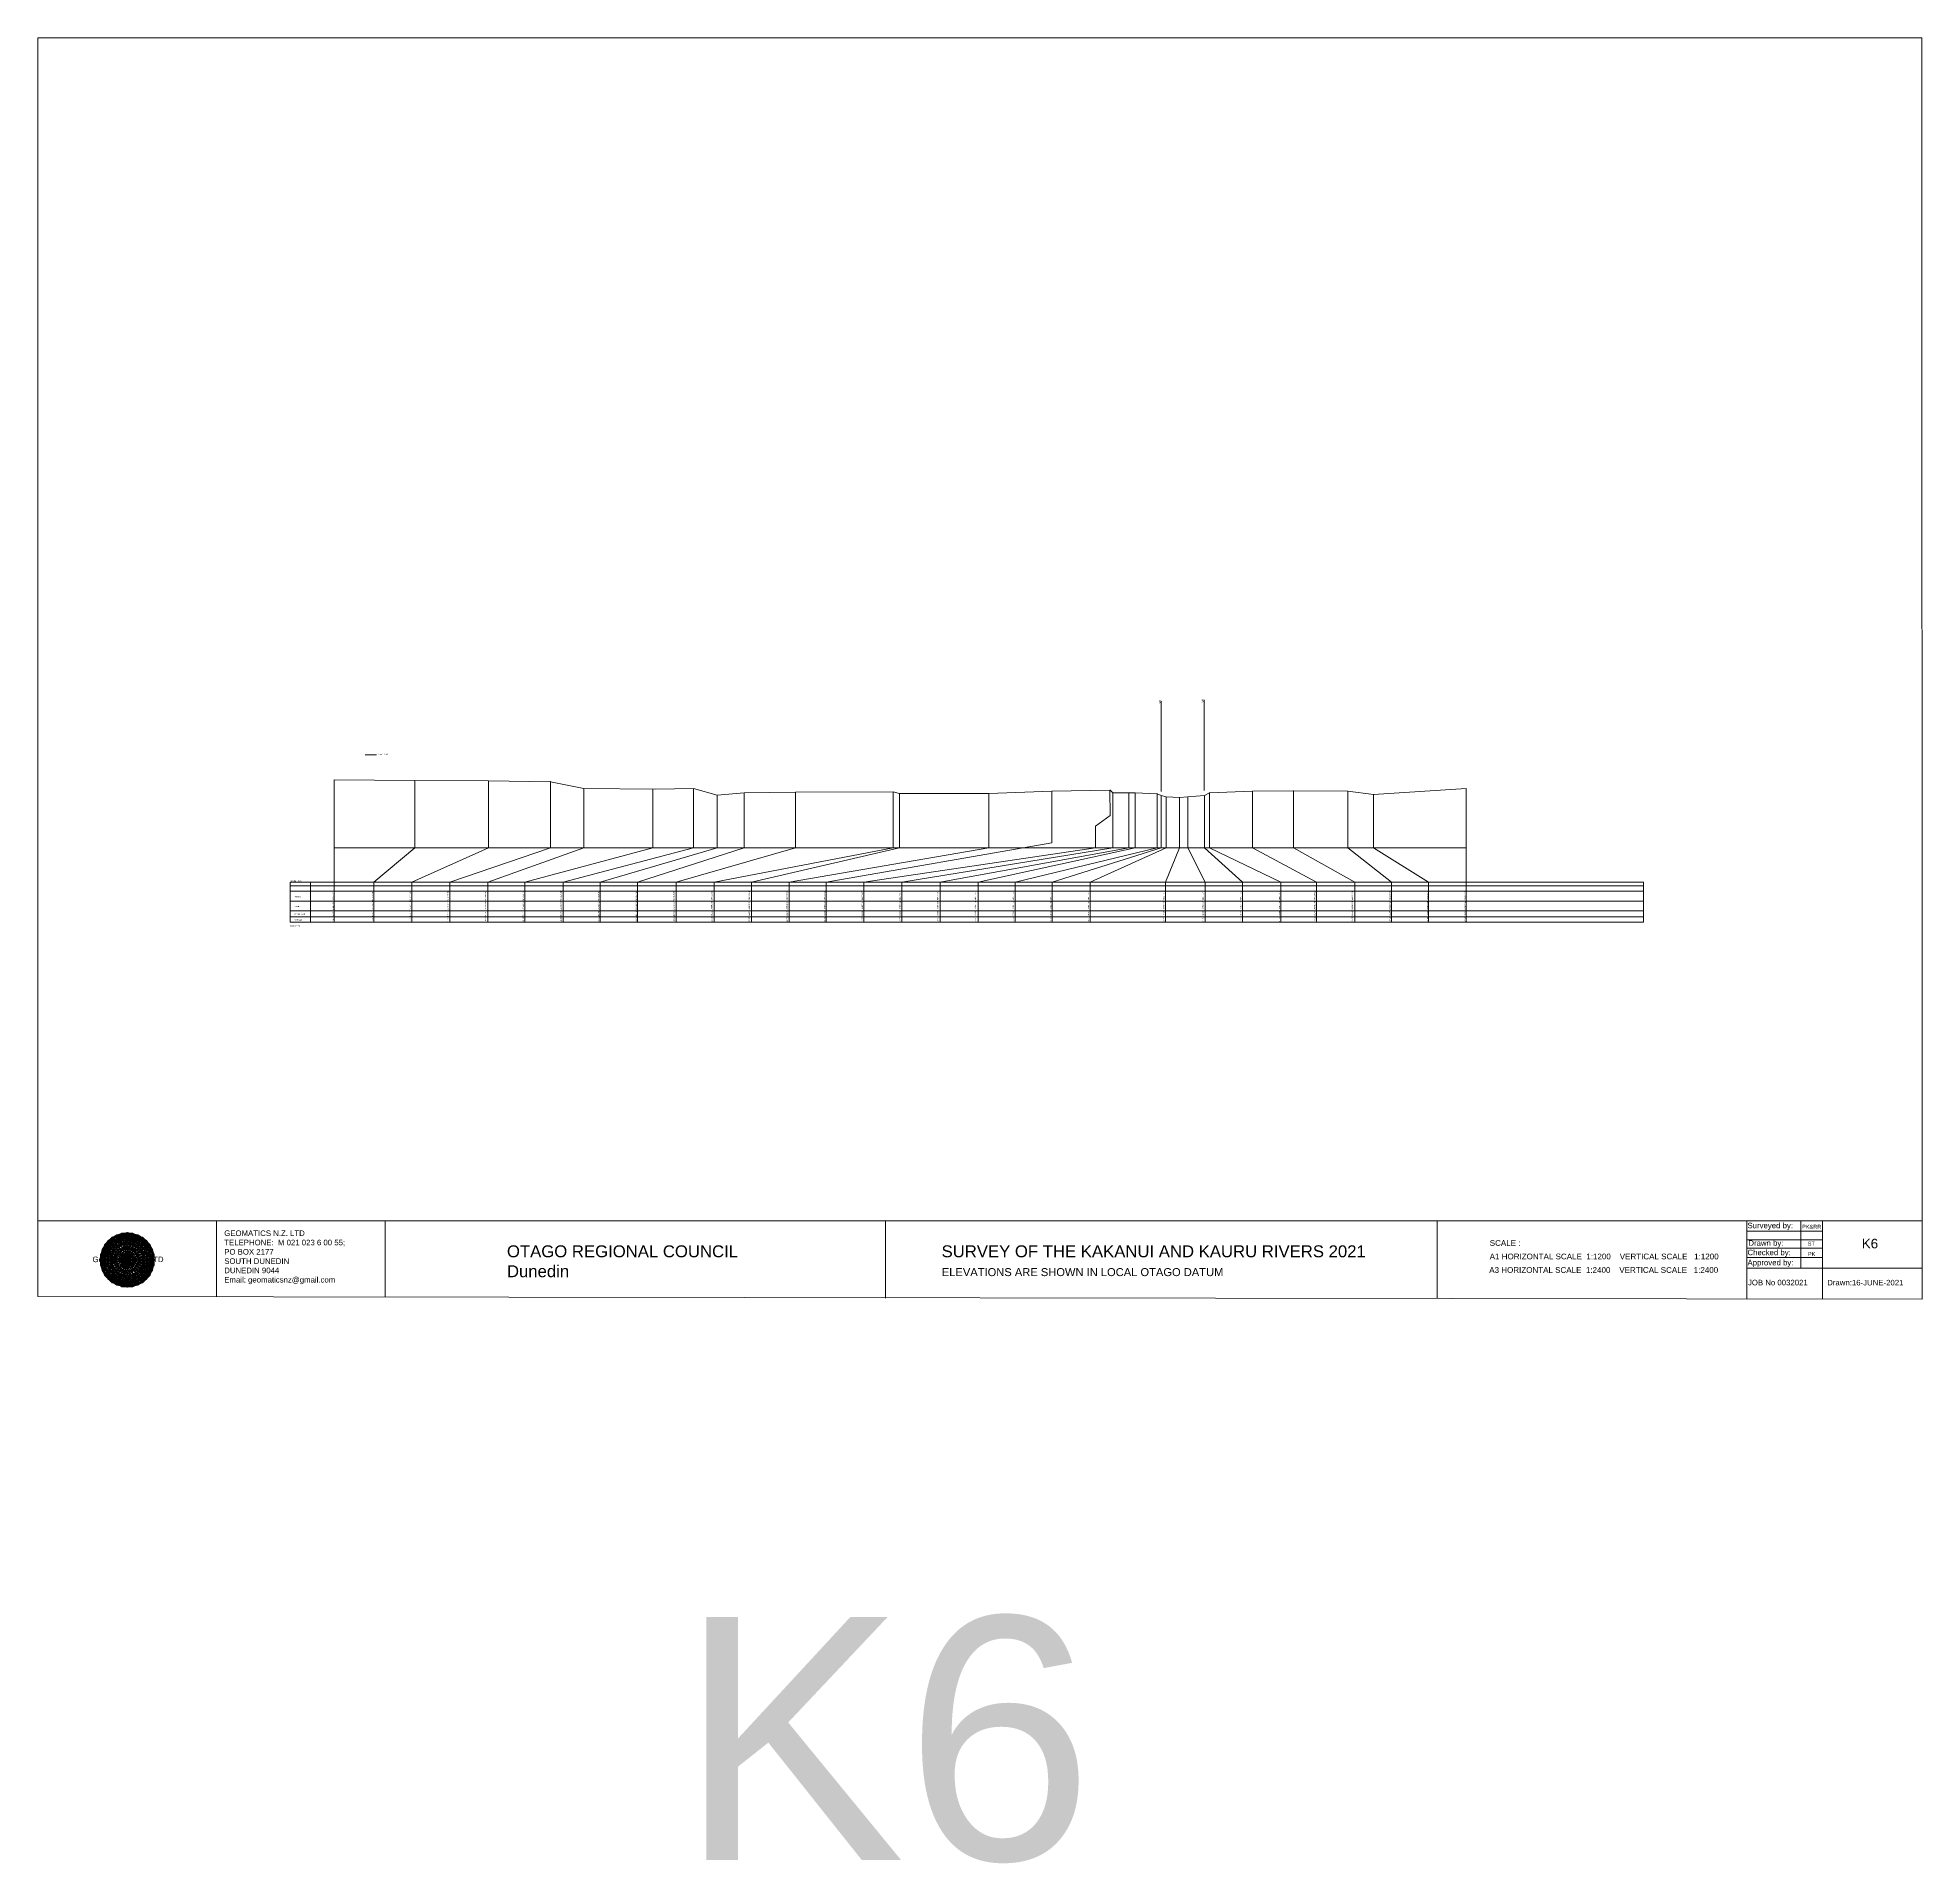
# Model space of a CAD drawing. Header units: millimetres. Extents: x -16976375 to 13046302109, y -19137686871 to 1424964600.
# Drawn here: x -9884214 to -9108615, y -258911 to 492613 of the extents above; entities that cross this region are included whole.
import ezdxf

# ---------------------------------------------------------------- set-up
doc = ezdxf.new("R2010")
doc.units = ezdxf.units.MM
doc.header["$PDMODE"] = 35
doc.header["$PDSIZE"] = 20
doc.layers.get('0').update_dxf_attribs({"lineweight": 0})
doc.layers.add('geo', color=7, linetype='Continuous', lineweight=0)
doc.styles.get("Standard").update_dxf_attribs({"font": 'arial.ttf'})

# ---------------------------------------------------------------- blocks, each defined once
blk = doc.blocks.new('Geomatics_Circle_SPT')
at = {"layer": 'geo', "color": 2, "linetype": 'Continuous', "lineweight": 0}
for p, q in [((0, 25.2), (-25.2, 0)), ((-24.7, 4.9), (-4.9, 24.7)), ((-24.7, -4.9), (4.9, 24.7)), ((-9.7, 23.3), (-23.3, 9.6)), ((9.7, 23.3), (-23.3, -9.7)), ((-21, 14), (-14, 21)), ((-21, -14), (14, 21)), ((0, 0), (-17.8, 17.8)), ((-14, 21), (21, -14)), ((23.3, -9.7), (-9.7, 23.3)), ((-4.9, 24.7), (24.7, -4.9)), ((25.2, 0), (0, 25.2)), ((0, 0), (17.8, 17.8)), ((4.9, 24.7), (24.7, 4.9)), ((23.3, 9.7), (9.7, 23.3)), ((14, 21), (21, 14)), ((17.8, 18.1), (17.8, 18.1)), ((4.9, -24.7), (-24.7, 4.9)), ((-24.7, 0), (0, -24.7)), ((-23.3, 9.7), (9.7, -23.3)), ((14, -21), (-21, 14)), ((0, 0), (-17.8, -17.8)), ((21, 14), (-14, -21)), ((-9.7, -23.3), (23.3, 9.7)), ((24.7, 4.9), (-4.9, -24.7)), ((0, 0), (17.8, -17.8)), ((0, -24.8), (25.2, 0)), ((-4.9, -24.7), (-24.7, -4.9)), ((-23.3, -9.7), (-9.7, -23.3)), ((-14, -21), (-21, -14)), ((24.7, -4.9), (4.9, -24.7)), ((9.7, -23.3), (23.3, -9.7)), ((21, -14), (14, -21)), ((-17.8, -17.8), (-17.8, -17.8)), ((4.9, -24.7), (4.9, -24.7)), ((18.1, -17.8), (18.1, -17.8))]:
    blk.add_line(p, q, dxfattribs=at)
at = {"layer": 'geo', "color": 1, "linetype": 'Continuous', "lineweight": 0}
for p, q in [((-25.2, 0), (9.7, 23.3)), ((-25.2, 0), (-9.6, 23.3)), ((-4.9, 24.8), (-24.7, -4.9)), ((4.9, 24.7), (-24.7, 4.9)), ((14, 21), (-24.7, -4.9)), ((-14, 21), (-24.7, 4.9)), ((-23.3, 9.7), (0, 25.2)), ((-23.3, -9.6), (0, 25.2)), ((-23.3, -9.6), (17.8, 17.8)), ((-23.3, 9.7), (-17.8, 17.9)), ((-23.3, -9.6), (-17.8, 17.9)), ((-23.3, 9.7), (17.8, 17.8)), ((4.9, 24.8), (-21, -14)), ((-4.9, 24.7), (-21, 14)), ((14, 21), (-21, 14)), ((-14, 21), (-21, -14)), ((-17.9, 17.6), (-17.9, 17.6)), ((-17.8, 17.8), (9.7, 23.3)), ((-17.8, 17.8), (-9.6, 23.3)), ((-17.8, -17.8), (9.7, 23.3)), ((-17.8, -17.8), (-9.7, 23.3)), ((-9.7, -23.3), (-17.8, 17.8)), ((-17.8, 17.8), (9.7, -23.3)), ((-17.8, 17.8), (23.3, -9.6)), ((-17.8, 17.8), (23.3, 9.7)), ((4.9, 24.7), (-14, 21)), ((-4.9, 24.7), (-14, -20.9)), ((0, 0), (-14, 21)), ((-14, 21), (-4.9, -24.7)), ((-14, 21), (-14, 21)), ((24.7, -4.9), (-14, 21)), ((21, 14), (-14, 21)), ((-9.8, 23.1), (-9.8, 23.1)), ((-9.7, 23.3), (0, 25.2)), ((-9.7, 23.3), (0, -25.2)), ((-9.7, -23.3), (0, 25.2)), ((-9.6, 23.3), (17.8, -17.8)), ((-9.6, 23.3), (25.2, 0)), ((-9.6, 23.3), (17.8, 17.8)), ((-9.6, -23.3), (17.8, 17.9)), ((0, 0), (-4.9, 24.7)), ((-4.9, 24.7), (-4.9, 24.7)), ((21, -14), (-4.9, 24.7)), ((24.8, 4.9), (-4.9, 24.7)), ((14, 21), (-4.9, 24.7)), ((-0.2, 25.1), (-0.2, 25.1)), ((0, 25.2), (9.7, -23.3)), ((0, 25.2), (23.3, -9.7)), ((0, 25.2), (23.3, 9.7)), ((0, 25.2), (9.7, 23.3)), ((0, 0), (4.9, 24.7)), ((0, -25.2), (9.7, 23.3)), ((0, 0), (14, 21)), ((21, 14), (4.9, 24.8)), ((14, -21), (4.9, 24.7)), ((24.7, -4.9), (4.9, 24.7)), ((4.9, 24.7), (4.9, 24.7)), ((4.9, -24.7), (14, 21)), ((9.4, 23.3), (9.4, 23.3)), ((9.7, 23.3), (17.8, -17.8)), ((9.7, 23.3), (25.2, 0)), ((9.7, 23.3), (17.8, 17.9)), ((17.8, 17.8), (9.7, -23.3)), ((21, -14), (14, 21)), ((24.7, 4.9), (14, 21)), ((14, 21), (14, 21)), ((17.6, 17.9), (17.6, 17.9)), ((17.8, 17.8), (23.3, -9.7)), ((17.8, 17.8), (23.3, 9.7)), ((-25.2, 0), (23.3, 9.7)), ((-25.2, 0), (-23.3, 9.7)), ((-23.3, -9.7), (-25.2, 0)), ((-9.6, -23.3), (-25.2, 0)), ((9.7, -23.3), (-25.2, 0)), ((21, 14), (-24.7, 4.9)), ((-21, 14), (-24.7, -4.9)), ((0, 0), (-24.7, 4.9)), ((-24.7, 4.9), (-21, -14)), ((-24.7, 4.9), (-4.9, -24.7)), ((-24.7, 4.9), (14, -21)), ((-24.7, 4.9), (-24.7, 4.9)), ((0, 0), (-24.7, -4.9)), ((-17.8, -17.8), (-23.3, 9.7)), ((0, -25.2), (-23.3, 9.7)), ((-23.3, 9.7), (17.8, -17.8)), ((-23.3, 9.7), (25.2, 0)), ((-23.3, 9.4), (-23.3, 9.4)), ((-23.3, -9.7), (25.2, 0)), ((0, 0), (-21, 14)), ((-21, 14), (-14, -21)), ((-21, 14), (4.9, -24.7)), ((-21, 14), (-21, 14)), ((24.7, 4.9), (-21, 14)), ((0, 0), (-21, -14)), ((-17.8, -17.8), (23.3, 9.7)), ((-14, -21), (24.7, 4.9)), ((0, 0), (-14, -21)), ((25.2, 0), (-9.6, -23.3)), ((-4.9, -24.7), (21, 14)), ((0, 0), (-4.9, -24.7)), ((0, 0), (21, 14)), ((23.3, 9.7), (0, -25.2)), ((0, 0), (24.8, 4.9)), ((0, 0), (4.9, -24.7)), ((0, 0), (14, -21)), ((0, 0), (21, -14)), ((0, 0), (24.8, -4.9)), ((4.9, -24.7), (24.7, 4.9)), ((25.2, 0), (9.7, -23.3)), ((14, -21), (21, 14)), ((23.3, 9.7), (17.8, -17.8)), ((24.7, -4.9), (21, 14)), ((21, 14), (21, 14)), ((21, -14), (24.7, 4.9)), ((23.1, 9.8), (23.1, 9.8)), ((23.3, 9.7), (25.2, 0)), ((25.2, 0), (23.3, -9.6)), ((24.7, 4.9), (24.7, 4.9)), ((25.1, 0.2), (25.1, 0.2)), ((-25.2, 0), (23.3, -9.7)), ((-25.1, -0.2), (-25.1, -0.2)), ((-24.7, -4.9), (-24.7, -4.9)), ((-24.7, -4.9), (-14, -21)), ((-24.7, -4.9), (4.9, -24.7)), ((-24.7, -4.9), (21, -14)), ((-17.8, -17.8), (-23.3, -9.7)), ((0, -25.2), (-23.3, -9.6)), ((17.8, -17.8), (-23.3, -9.6)), ((-23.1, -9.8), (-23.1, -9.8)), ((-21, -14), (24.7, -4.9)), ((-21, -14), (-21, -14)), ((-21, -14), (-4.9, -24.7)), ((-21, -14), (14, -21)), ((23.3, -9.7), (-17.8, -17.8)), ((-14, -21), (21, -14)), ((-4.9, -24.7), (24.7, -4.9)), ((23.3, -9.6), (0, -25.2)), ((4.9, -24.7), (21, -14)), ((14, -21), (24.7, -4.9)), ((23.3, -9.6), (17.8, -17.8)), ((21, -14), (21, -14)), ((23.3, -9.4), (23.3, -9.4)), ((24.7, -4.9), (24.7, -4.9)), ((-9.6, -23.3), (-17.8, -17.8)), ((9.7, -23.3), (-17.8, -17.8)), ((-17.6, -17.9), (-17.6, -17.9)), ((-14, -21), (-14, -21)), ((-14, -21), (4.9, -24.7)), ((17.8, -17.8), (-9.7, -23.3)), ((0, -25.2), (-9.7, -23.3)), ((-9.4, -23.3), (-9.4, -23.3)), ((-4.9, -24.7), (14, -21)), ((-4.9, -24.7), (-4.9, -24.7)), ((9.7, -23.3), (0, -25.2)), ((0.2, -25.1), (0.2, -25.1)), ((4.9, -24.7), (4.9, -24.7)), ((17.8, -17.8), (9.7, -23.3)), ((9.8, -23.1), (9.8, -23.1)), ((14, -21), (14, -21)), ((17.9, -17.6), (17.9, -17.6))]:
    blk.add_line(p, q, dxfattribs=at)
at = {"layer": 'geo', "color": 114, "linetype": 'Continuous', "lineweight": 0}
for p, q in [((17.9, 17.8), (-25.2, 0)), ((-24.7, 4.9), (14, 21)), ((9.7, 23.3), (-23.3, 9.7)), ((-20.9, 14), (4.9, 24.7)), ((0, 25.2), (-17.8, 17.8)), ((-17.8, 17.8), (0, -25.2)), ((-14, 21), (-4.9, 24.7)), ((4.9, -24.7), (-14, 21)), ((0, 0), (-9.7, 23.3)), ((-4.9, 24.7), (14, -21)), ((17.8, -17.8), (0, 25.2)), ((0, 0), (9.7, 23.3)), ((4.9, 24.7), (21, -14)), ((23.3, -9.7), (9.7, 23.3)), ((14, 21), (24.7, -4.9)), ((25.2, 0), (17.8, 17.8)), ((-24.7, -4.9), (21, 14)), ((-14, -21), (-24.7, 4.9)), ((0, 0), (-23.3, 9.7)), ((-23.3, 9.7), (-9.7, -23.3)), ((0, 0), (-23.3, -9.7)), ((-4.9, -24.7), (-21, 14)), ((24.8, 4.9), (-20.9, -14)), ((0, 0), (-9.7, -23.3)), ((0, 0), (23.3, 9.7)), ((0, 0), (9.7, -23.3)), ((0, 0), (23.3, -9.7)), ((21, 14), (24.7, 4.9)), ((-25.2, 0), (-17.8, -17.8)), ((-21, -14), (-24.7, -4.9)), ((-17.8, -17.8), (25.2, 0)), ((24.8, -4.9), (-14, -21)), ((-9.6, -23.3), (23.3, -9.7)), ((21, -14), (-4.9, -24.8)), ((0, -25.2), (17.9, -17.8)), ((14, -21), (4.9, -24.8))]:
    blk.add_line(p, q, dxfattribs=at)
at = {"layer": 'geo', "color": 250, "linetype": 'Continuous', "lineweight": 0}
for p, q in [((-17.8, 17.8), (17.8, 17.8)), ((-17.8, -17.8), (-17.8, 17.8)), ((-14, 21), (-14, 21)), ((14, 21), (-14, 21)), ((-14, 20.9), (-14, -21)), ((-9.7, 23.3), (9.7, 23.3)), ((-9.7, -23.3), (-9.7, 23.3)), ((-4.9, 24.7), (4.9, 24.7)), ((-4.9, 24.7), (-4.9, -24.7)), ((0, 0), (0, 25.2)), ((4.9, 24.7), (4.9, -24.7)), ((9.7, -23.3), (9.7, 23.3)), ((14, 21), (14, -21)), ((17.8, -17.8), (17.8, 17.8)), ((0, 0), (-25.2, 0)), ((24.7, 4.9), (-24.7, 4.9)), ((-24.7, 4.9), (-24.7, -4.9)), ((-23.3, 9.7), (23.3, 9.7)), ((-23.3, 9.7), (-23.3, 9.7)), ((-23.3, -9.7), (-23.3, 9.7)), ((21, 14), (-21, 14)), ((-21, 14), (-21, -14)), ((0, 0), (0, -25.2)), ((0, 0), (25.2, 0)), ((21, 14), (21, 14)), ((21, -14), (21, 14)), ((23.3, 9.7), (23.3, -9.7)), ((24.7, 4.9), (24.7, 4.9)), ((24.7, -4.9), (24.7, 4.9)), ((-24.7, -4.9), (24.7, -4.9)), ((23.3, -9.7), (-23.3, -9.7)), ((-21, -14), (21, -14)), ((17.8, -17.8), (-17.8, -17.8)), ((-14, -21), (14, -21)), ((9.7, -23.3), (-9.7, -23.3)), ((-4.9, -24.7), (4.9, -24.7))]:
    blk.add_line(p, q, dxfattribs=at)
blk = doc.blocks.new('GeomaticsNZ TITLE BLOCK')
at = {"color": 7, "linetype": 'Continuous', "lineweight": 0}
for p, q in [((0, 94.9), (0, 1579.2)), ((0, 1579.2), (2363.4, 1579.2)), ((2363.4, 1579.2), (2364, 94.9)), ((2364, 94.9), (0, 94.9)), ((0, 94.9), (0, 0)), ((15.9, 94.9), (2364, 94.9)), ((224.3, 95.2), (224.3, -0.3)), ((2364, 94.9), (382.6, 94.9)), ((435.8, 95.2), (435.8, -0.7)), ((1063.4, 94.9), (1063.4, -2.4)), ((1755.4, 94.9), (1755.4, -2.6)), ((2143.9, 94.9), (2143.7, -3)), ((2211.5, 94.9), (2211.5, 36.1)), ((2238.6, 94.8), (2238.6, -3.2)), ((2364, -3.5), (2364, 94.9)), ((2143.9, 81.9), (2238.6, 81.7)), ((2143.9, 71), (2238.6, 71)), ((2143.6, 60.4), (2238.6, 60.4)), ((2143.8, 48.6), (2238.6, 48.6)), ((2143.8, 35.4), (2364, 35.3)), ((0, 0), (2364, -3.5))]:
    blk.add_line(p, q, dxfattribs=at)
at = {"color": 7, "linetype": 'Continuous', "lineweight": 0, "xscale": 1.36, "yscale": 1.36, "zscale": 1.36}
blk.add_blockref('Geomatics_Circle_SPT', (112.4, 45.7), dxfattribs=at)
at = {"color": 7, "linetype": 'Continuous', "lineweight": 0}
for s, p in [('PK&RR', (2213.2, 84.8)), ('ST', (2220.3, 63.6)), ('PK', (2220.4, 50.6))]:
    blk.add_text(s, height=5, dxfattribs=at).set_placement(p)
at = {"color": 7, "linetype": 'Continuous', "lineweight": 0, "attachment_point": 1}
for s, width, heights, insert, char_height in [('{\\C256;GEOMATICS N.Z. LTD                   \\PTELEPHONE:  M 021 023 6 00 55;\\PPO BOX 2177\\PSOUTH DUNEDIN\\PDUNEDIN 9044\\PEmail: geomaticsnz@gmail.com}', 3535.727, [94.7], (234, 82.7), 7), ('{\\C256;Surveyed by:}', 3535.727, [0], (2144.7, 92.4), 7), ('{\\C256;Geomatics N.Z. LTD                   }', 125.079, [15.8], (68.8, 49.9), 7), ('{\\C256;OTAGO REGIONAL COUNCIL\\PDunedin}', 3535.727, [0], (588.6, 64), 15), ('{\\C256;SURVEY OF THE KAKANUI AND KAURU RIVERS 2021}', 3535.727, [0], (1133.8, 64), 15), ('{\\C256;Checked by:}', 3535.727, [0], (2144.7, 58.6), 7), ('{\\C256;Drawn by:}', 3535.727, [0], (2145.8, 70.4), 7), ('{\\C256;ELEVATIONS ARE SHOWN IN LOCAL OTAGO DATUM}', 3535.727, [0], (1134.1, 35.4), 10), ('{\\C256;Approved by:}', 3535.727, [0], (2144.7, 45.9), 7), ('{\\C256;JOB No 0032021}', 3535.727, [0], (2145.3, 20.8), 7), ('{\\C256;Drawn:16-JUNE-2021}', 3535.727, [0], (2244.7, 20.7), 7)]:
    blk.add_mtext_dynamic_manual_height_columns(s, width=width, gutter_width=159, heights=heights, dxfattribs=dict(at, insert=insert, char_height=char_height))

msp = doc.modelspace()

# ---------------------------------------------------------------- linework, layer by layer
for p, q in [((-9421808.229, 219544.681), (-9421808.229, 182352.521)), ((-9404151.755, 219974.864), (-9404151.755, 182782.705))]:
    msp.add_line(p, q)
at = {"color": 1, "linetype": 'Continuous', "lineweight": 0}
msp.add_line((-9749456.209, 197441.806), (-9744827.815, 197441.806), dxfattribs=at)
at = {"color": 7, "lineweight": 0}
for p, q in [((-9762195.327, 187088), (-9762195.327, 128457.071)), ((-9729021.171, 186859), (-9729021.171, 159087.702)), ((-9698728.52, 186671), (-9698728.52, 159087.702)), ((-9673226.629, 186332), (-9673226.629, 159087.702)), ((-9659434.674, 183472), (-9659434.674, 159087.702)), ((-9631096.887, 183294), (-9631096.887, 159087.702)), ((-9614287.174, 183525), (-9614287.174, 159087.702)), ((-9604575.209, 180815), (-9604575.209, 159087.702)), ((-9593436.024, 181726), (-9593436.024, 159087.702)), ((-9572336.621, 182046), (-9572336.621, 159087.702)), ((-9532131.745, 182118), (-9532131.745, 159087.702)), ((-9529586.616, 181528), (-9529586.616, 159087.702)), ((-9492756.071, 181480), (-9492756.071, 159087.702)), ((-9466831.668, 182391), (-9466831.668, 161225.41)), ((-9441750.252, 181793), (-9441750.252, 159087.702)), ((-9435182.695, 181793), (-9435182.695, 159087.702)), ((-9432581.737, 181693), (-9432581.737, 159087.702)), ((-9423504.144, 181393), (-9423504.144, 159087.702)), ((-9421847.976, 180653), (-9421847.976, 159087.702)), ((-9419773.742, 180073), (-9419773.742, 159087.702)), ((-9414312.795, 179814), (-9414312.795, 159087.702)), ((-9410921.701, 180104), (-9410921.701, 159087.702)), ((-9403986.876, 180644), (-9403986.876, 159087.702)), ((-9401966.716, 181814), (-9401966.716, 159087.702)), ((-9384233.784, 182485), (-9384233.784, 159087.702)), ((-9367448.476, 182546), (-9367448.476, 159087.702)), ((-9345097.302, 182447), (-9345097.302, 159087.702)), ((-9334418.896, 181007), (-9334418.896, 159087.702)), ((-9296295.597, 183579), (-9296295.597, 128457.071)), ((-9762195.327, 159087.702), (-9296295.597, 159087.702)), ((-9729021.171, 159087.702), (-9745831.68, 145000)), ((-9698728.52, 159087.702), (-9730293.896, 145000)), ((-9673226.629, 159087.702), (-9714608.24, 145000)), ((-9659434.674, 159087.702), (-9698987.66, 145000)), ((-9631096.887, 159087.702), (-9683727.539, 145000)), ((-9614287.174, 159087.702), (-9667911.718, 145000)), ((-9604575.209, 159087.702), (-9652681.66, 145000)), ((-9593436.024, 159087.702), (-9637321.424, 145000)), ((-9572336.621, 159087.702), (-9621505.589, 145000)), ((-9532131.745, 159087.702), (-9605750.049, 145000)), ((-9529586.616, 159087.702), (-9590412.843, 145000)), ((-9492756.071, 159087.702), (-9574944.541, 145000)), ((-9559731.704, 145000), (-9466831.668, 161225.41)), ((-9448833.205, 159087.702), (-9544255.452, 145000)), ((-9441750.252, 159087.702), (-9528647.478, 145000)), ((-9435182.695, 159087.702), (-9512776.089, 145000)), ((-9432581.737, 159087.702), (-9497168.115, 145000)), ((-9423504.144, 159087.702), (-9481911.413, 145000)), ((-9421847.976, 159087.702), (-9466698.59, 145000)), ((-9419773.742, 159087.702), (-9451024.762, 145000)), ((-9414312.795, 159087.702), (-9420006.39, 145000)), ((-9410921.701, 159087.702), (-9403744.492, 145000)), ((-9403986.876, 159087.702), (-9388346.353, 145000)), ((-9401966.716, 159087.702), (-9372631.8, 145000)), ((-9384233.784, 159087.702), (-9357909.06, 145000)), ((-9367448.476, 159087.702), (-9342089.041, 145000)), ((-9345097.302, 159087.702), (-9327007.301, 145000)), ((-9334418.896, 159087.702), (-9311817.259, 145000)), ((-9780351.827, 145000), (-9780351.827, 128457.071)), ((-9780351.827, 145000), (-9223411.017, 145000)), ((-9780351.827, 143485.828), (-9223411.017, 143485.828)), ((-9780351.827, 141293.481), (-9223411.017, 141293.481)), ((-9771915.192, 145000), (-9771915.192, 128457.071)), ((-9745831.68, 128457.071), (-9745831.68, 145000)), ((-9730293.896, 128457.071), (-9730293.896, 145000)), ((-9714608.24, 128457.071), (-9714608.24, 145000)), ((-9698987.66, 128457.071), (-9698987.66, 145000)), ((-9683727.539, 128457.071), (-9683727.539, 145000)), ((-9667911.718, 128457.071), (-9667911.718, 145000)), ((-9652681.66, 128457.071), (-9652681.66, 145000)), ((-9637321.424, 128457.071), (-9637321.424, 145000)), ((-9621505.589, 128457.071), (-9621505.589, 145000)), ((-9605750.049, 128457.071), (-9605750.049, 145000)), ((-9590412.843, 128457.071), (-9590412.843, 145000)), ((-9574944.541, 128457.071), (-9574944.541, 145000)), ((-9559731.704, 128457.071), (-9559731.704, 145000)), ((-9544255.452, 128457.071), (-9544255.452, 145000)), ((-9528647.478, 128457.071), (-9528647.478, 145000)), ((-9512776.089, 128457.071), (-9512776.089, 145000)), ((-9497168.115, 128457.071), (-9497168.115, 145000)), ((-9481911.413, 128457.071), (-9481911.413, 145000)), ((-9466698.59, 128457.071), (-9466698.59, 145000)), ((-9451024.762, 128457.071), (-9451024.762, 145000)), ((-9420006.39, 128457.071), (-9420006.39, 145000)), ((-9403744.492, 128457.071), (-9403744.492, 145000)), ((-9388346.353, 128457.071), (-9388346.353, 145000)), ((-9372631.8, 128457.071), (-9372631.8, 145000)), ((-9357909.06, 128457.071), (-9357909.06, 145000)), ((-9342089.041, 128457.071), (-9342089.041, 145000)), ((-9327007.301, 128457.071), (-9327007.301, 145000)), ((-9311817.259, 128457.071), (-9311817.259, 145000)), ((-9223411.017, 128457.071), (-9223411.017, 145000)), ((-9780351.827, 137159.987), (-9223411.017, 137159.987)), ((-9780351.827, 133172.479), (-9223411.017, 133172.479)), ((-9780351.827, 130759.678), (-9223411.017, 130759.678)), ((-9780351.827, 128457.071), (-9223411.017, 128457.071))]:
    msp.add_line(p, q, dxfattribs=at)
at = {"color": 1}
for points in [[(-9762195.327, 187088), (-9729021.171, 186859), (-9698728.52, 186671), (-9673226.629, 186332), (-9659434.674, 183472), (-9629923.395, 183294), (-9614287.174, 183525), (-9604575.209, 180815), (-9593436.024, 181726), (-9572336.621, 182046), (-9532131.745, 182118), (-9529586.616, 181528), (-9492756.071, 181480), (-9466831.668, 182391), (-9442910.94, 182802), (-9441750.252, 181793), (-9435182.695, 181763), (-9432581.737, 181693), (-9423504.144, 181393), (-9421847.976, 180653), (-9419773.742, 180073), (-9414312.795, 179814), (-9410921.701, 180104), (-9403986.876, 180644), (-9401966.716, 181814)], [(-9401966.716, 181814), (-9384233.784, 182485), (-9367448.476, 182546), (-9345097.302, 182447), (-9334418.896, 181007), (-9296295.597, 183579)]]:
    msp.add_lwpolyline(points, dxfattribs=at)
msp.add_lwpolyline([(-9442975.839, 182800.885), (-9442910.94, 172425.976), (-9448833.205, 168035.335), (-9448833.205, 159087.702)])
at = {"lineweight": 0}
for p in [(-9762195.327, 187088), (-9729021.171, 186859), (-9698728.52, 186671), (-9673226.629, 186332), (-9631096.887, 183294), (-9614287.174, 183525), (-9604575.209, 180815), (-9593436.024, 181726), (-9572336.621, 182046), (-9532131.745, 182118), (-9529586.616, 181528), (-9492756.071, 181480), (-9466831.668, 182391), (-9442910.94, 182802), (-9441750.252, 181793), (-9435182.695, 181763), (-9432581.737, 181693), (-9423504.144, 181393), (-9421847.976, 180653), (-9419773.742, 180073), (-9414312.795, 179814), (-9410921.701, 180104), (-9403986.876, 180644), (-9401966.716, 181814), (-9384233.784, 182485), (-9367448.476, 182546), (-9345097.302, 182447), (-9334418.896, 181007), (-9296295.597, 183579), (-9780351.827, 144999.998)]:
    msp.add_point(p, dxfattribs=at)

# ---------------------------------------------------------------- block references
at = {"color": 7, "lineweight": 0, "xscale": 328.0893611588879, "yscale": 328.0893611588879, "zscale": 328.0893611588879}
msp.add_blockref('GeomaticsNZ TITLE BLOCK', (-9884213.85, -25517.453), dxfattribs=at)

# ---------------------------------------------------------------- texts
for p in [(-9421793.354, 218581.444), (-9404136.88, 219011.627)]:
    msp.add_text('W', height=1000, rotation=90).set_placement(p)
at = {"color": 7, "linetype": 'Continuous', "lineweight": 0}
msp.add_text('Ground Level', height=500, dxfattribs=at).set_placement((-9744224.64, 197419.602))
at = {"color": 7, "lineweight": 0}
for s, height, p in [('DATUM 145.00', 500, (-9780351.813, 145176.553)), ('Ground Level', 500, (-9778496.494, 131604.404)), ('Easting', 500, (-9778518.24, 134732.596)), ('Northing', 500, (-9778515.778, 138778.378)), ('Section K6', 601.4869, (-9780351.827, 126712.008)), ('Chainage', 500, (-9778493.622, 129294.064)), ('SCALE :  ', 2361.2187, (-9286633.402, -4728.688)), ('K6', 3935.3645, (-9133521.218, -5762.706)), ('A3 HORIZONTAL SCALE  1:2400    VERTICAL SCALE   1:2400 ', 2361.21869, (-9286834.776, -15842.361)), ('A1 HORIZONTAL SCALE  1:1200    VERTICAL SCALE   1:1200 ', 2361.21869, (-9286657.558, -10285.524)), ('K6', 100000, (-9620552.863, -257491.292))]:
    msp.add_text(s, height=height, dxfattribs=at).set_placement(p)
for s, p in [('0.29    187.09  1423367.95  5004295.07', (-9762376.941, 128428.081)), ('33.46   186.86  1423386.86  5004267.81', (-9746184.224, 128427.74)), ('63.75   186.67  1423404.04  5004242.86', (-9730675.168, 128430.809)), ('89.26   186.33  1423418.61  5004221.93', (-9715166.111, 128428.763)), ('103.05  183.47  1423426.46  5004210.59', (-9699657.055, 128381.014)), ('131.39  183.29  1423442.56  5004187.27', (-9684147.998, 128381.014)), ('148.20  183.53  1423452.36  5004173.61', (-9668638.941, 128381.014)), ('157.91  180.82  1423457.39  5004165.28', (-9653129.885, 128381.014)), ('169.05  181.73  1423466.12  5004157.80', (-9637620.828, 128381.014)), ('190.15  182.05  1423476.14  5004139.05', (-9622111.772, 128381.014)), ('230.35  182.12  1423502.83  5004108.69', (-9606602.715, 128436.608)), ('232.90  181.53  1423499.34  5004103.12', (-9591093.658, 128436.608)), ('269.73  181.48  1423519.84  5004072.52', (-9575584.602, 128436.608)), ('295.65  182.39  1423535.87  5004052.08', (-9560075.545, 128436.608)), ('319.57  182.80  1423552.61  5004034.60', (-9544566.488, 128427.74)), ('320.73  181.79  1423553.98  5004034.15', (-9529057.432, 128427.74)), ('327.30  181.76  1423554.55  5004026.46', (-9513548.375, 128427.74)), ('329.90  181.69  1423556.46  5004024.68', (-9498039.319, 128427.74)), ('338.98  181.39  1423561.23  5004016.94', (-9482530.262, 128427.74)), ('340.63  180.65  1423562.06  5004015.50', (-9467021.205, 128427.74)), ('342.71  180.07  1423563.09  5004013.69', (-9451512.149, 128427.74)), ('347.53  179.81  1423566.12  5004009.92', (-9420494.036, 128427.74)), ('351.56  180.10  1423568.27  5004006.51', (-9404348.887, 128427.74)), ('358.50  180.64  1423571.44  5004000.27', (-9388839.83, 128427.74)), ('360.52  181.81  1423573.40  5003999.17', (-9372906.712, 128427.74)), ('378.25  182.49  1423583.58  5003984.65', (-9358457.809, 128427.74)), ('395.03  182.55  1423593.38  5003971.02', (-9342948.753, 128427.74)), ('417.39  182.45  1423607.13  5003953.36', (-9327439.696, 128448.204)), ('428.06  181.01  1423611.60  5003943.46', (-9311930.639, 128448.204)), ('466.19  183.58  1423633.84  5003912.49', (-9296421.583, 128448.204))]:
    msp.add_text(s, height=500, rotation=90, dxfattribs=at).set_placement(p)

doc.saveas('drawing.dxf')
